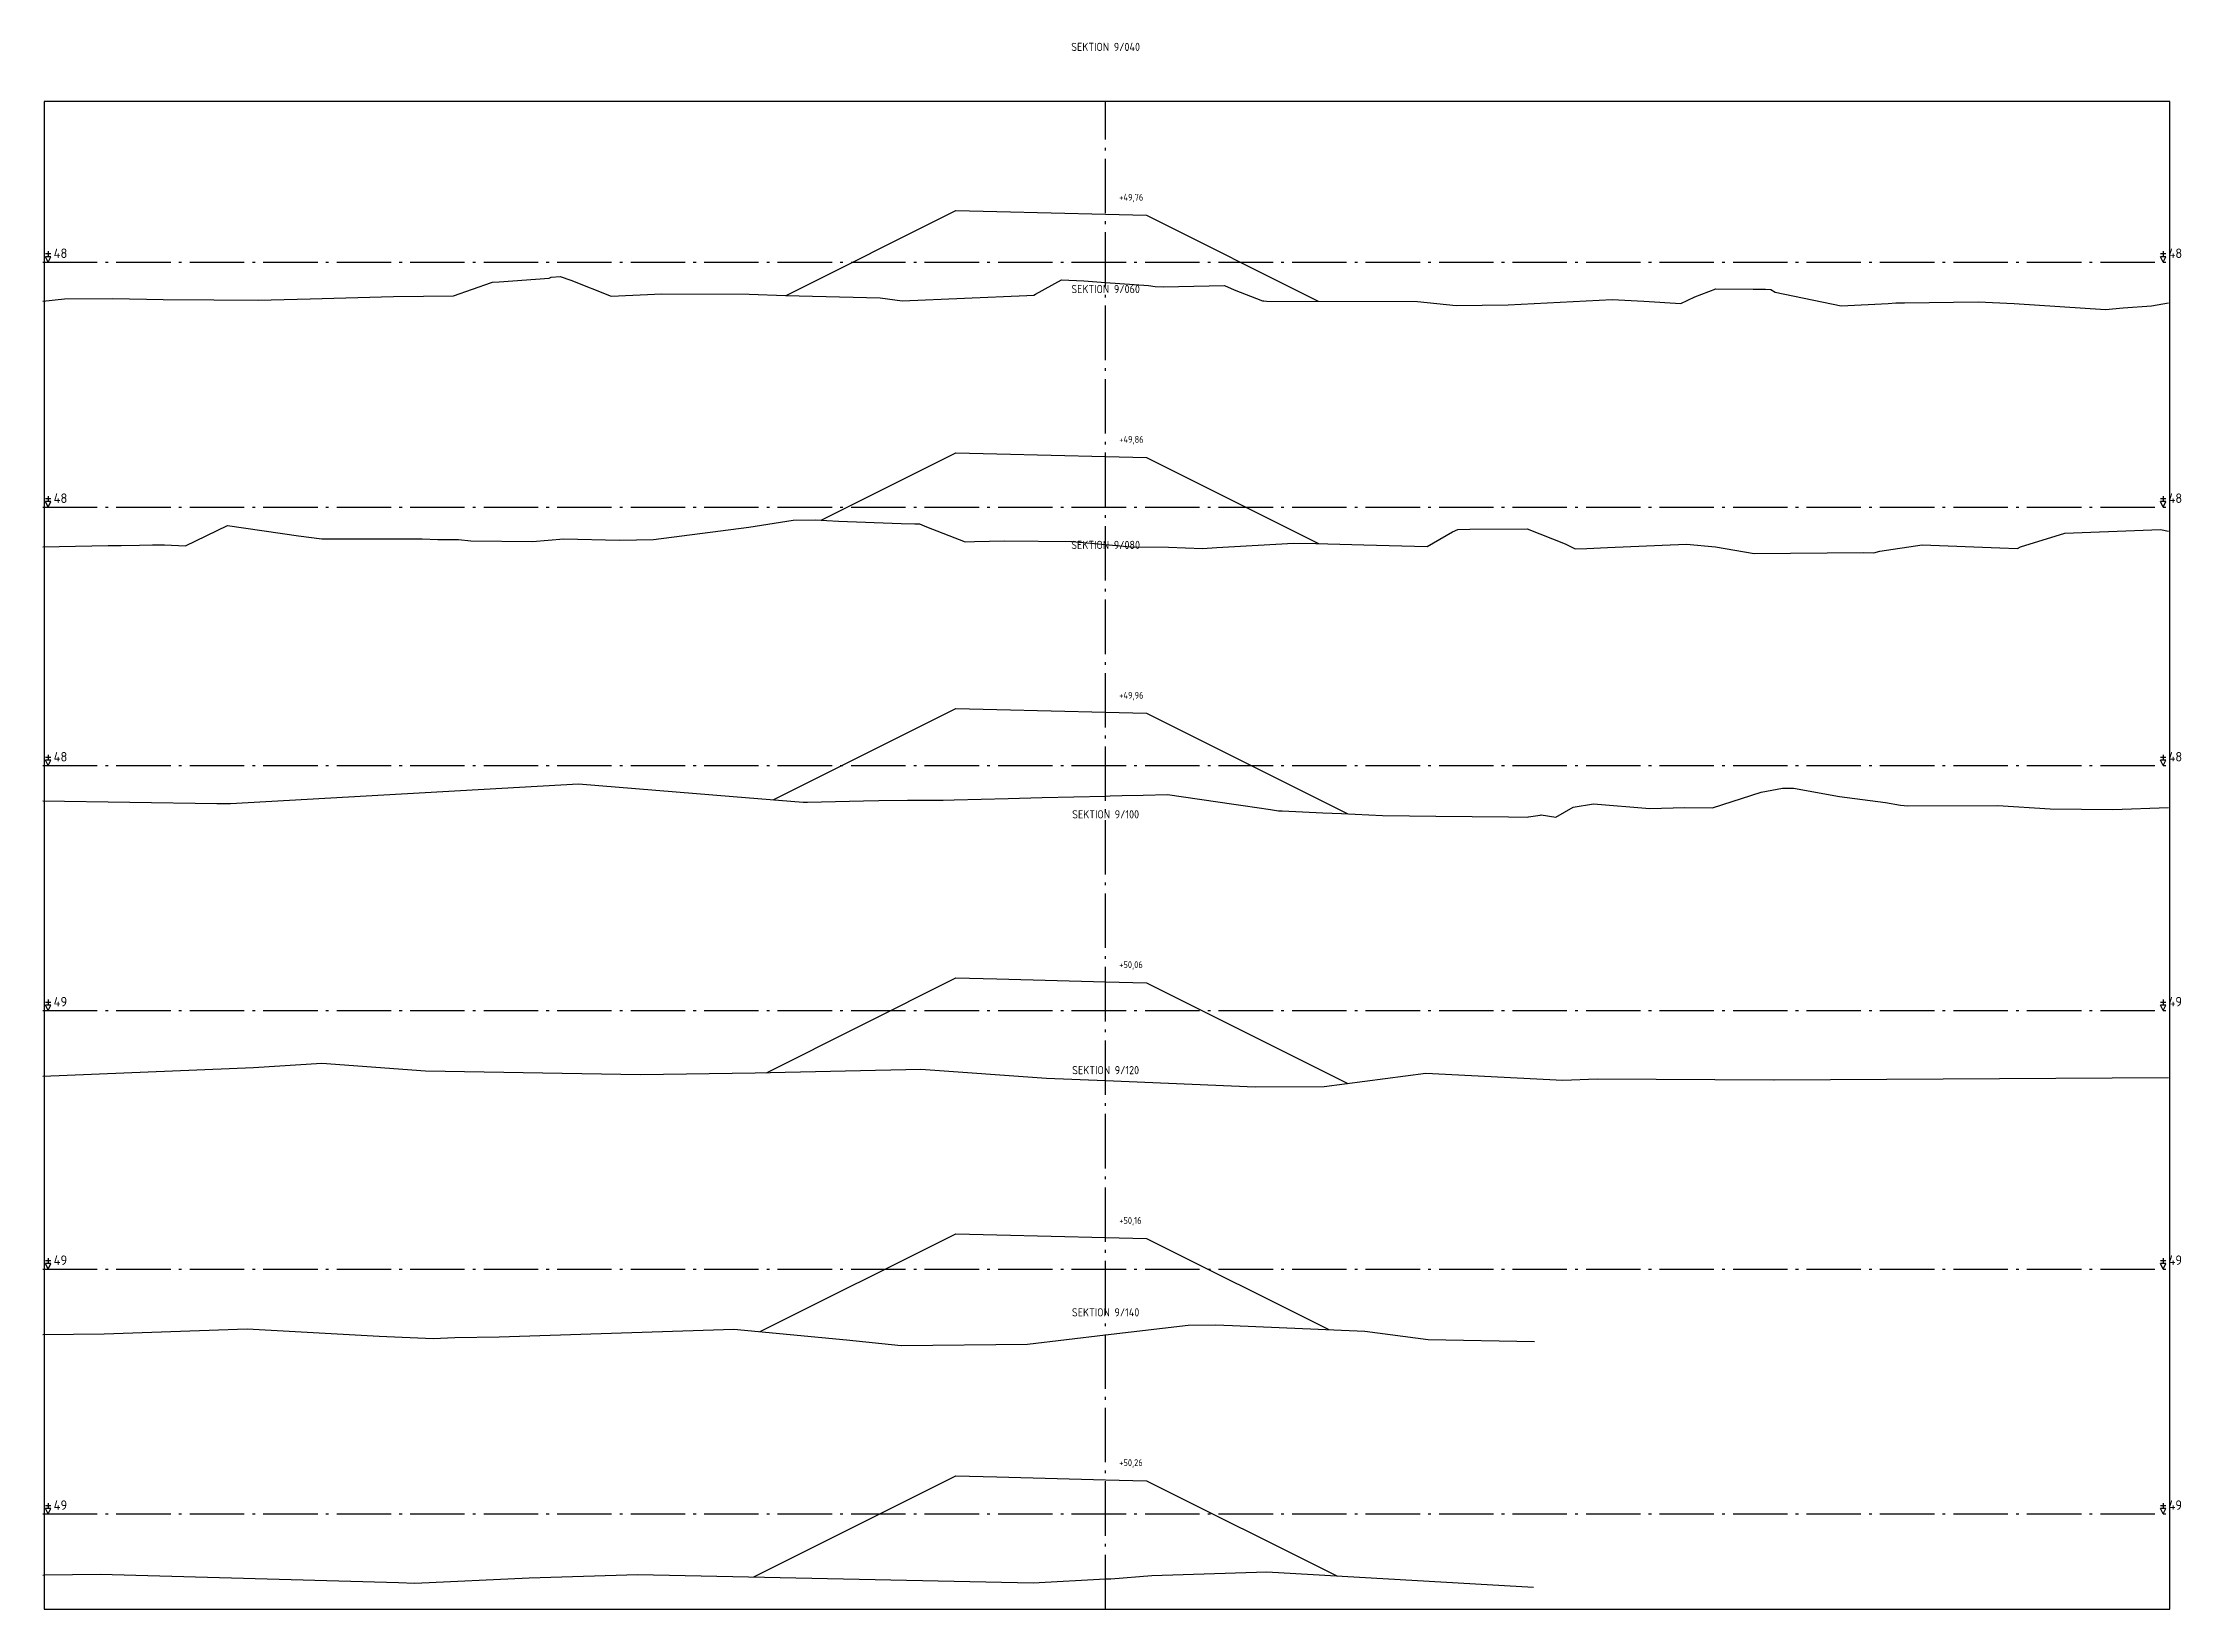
# Model space of a CAD drawing. Header units: metres. Extents: x 164066 to 165347, y 6228109 to 6230364.
# Drawn here: x 164409.5 to 164488.1, y 6229084.2 to 6229141.7 of the extents above; entities that cross this region are included whole.
import ezdxf
from ezdxf.enums import TextEntityAlignment as Align

# ---------------------------------------------------------------- set-up
doc = ezdxf.new("R2010")
doc.units = ezdxf.units.M
doc.header["$LTSCALE"] = 0.1
doc.linetypes.add('CENTRUMLINJE', pattern=[27, 20, -3, 1, -3])
for name, color, linetype in [('M-000', 7, 'Continuous'), ('M-372A', 3, 'Continuous'), ('M-374C', 6, 'Continuous'), ('M-378A', 7, 'CENTRUMLINJE'), ('M-378AT', 4, 'Continuous'), ('M-378B', 4, 'CENTRUMLINJE'), ('M-378BT', 4, 'Continuous'), ('T19202X', 4, 'Continuous')]:
    doc.layers.add(name, color=color, linetype=linetype)
doc.styles.add('ISO35', font='ISO3098', dxfattribs={"height": 3.5})
doc.styles.add('P_ISO_25', font='ISO', dxfattribs={"height": 2.5})
doc.styles.add('P_ISO_30', font='ISO', dxfattribs={"height": 3})

msp = doc.modelspace()

# ---------------------------------------------------------------- texts
at = {"layer": 'M-378AT', "style": 'ISO35'}
for s, p in [('48', (164409.934, 6229133.804)), ('48', (164487.634, 6229133.804)), ('48', (164409.934, 6229124.804)), ('48', (164487.634, 6229124.804)), ('48', (164409.934, 6229115.304)), ('48', (164487.634, 6229115.304)), ('49', (164409.934, 6229106.304)), ('49', (164487.634, 6229106.304)), ('49', (164409.934, 6229096.804)), ('49', (164487.634, 6229096.804)), ('49', (164409.934, 6229087.804)), ('49', (164487.634, 6229087.804))]:
    msp.add_text(s, height=0.35, dxfattribs=at).set_placement(p)
at = {"layer": 'M-378BT', "style": 'P_ISO_30'}
for s, p in [('SEKTION 9/040', (164448.584, 6229141.413)), ('SEKTION 9/060', (164448.584, 6229132.513)), ('SEKTION 9/080', (164448.584, 6229123.113)), ('SEKTION 9/100', (164448.584, 6229113.213)), ('SEKTION 9/120', (164448.584, 6229103.813)), ('SEKTION 9/140', (164448.584, 6229094.913))]:
    msp.add_text(s, height=0.3, dxfattribs=at).set_placement(p, align=Align.CENTER)
at = {"layer": 'M-378BT', "style": 'P_ISO_25'}
for s, p in [('+49,76', (164449.084, 6229135.913)), ('+49,86', (164449.084, 6229127.013)), ('+49,96', (164449.084, 6229117.613)), ('+50,06', (164449.084, 6229107.713)), ('+50,16', (164449.084, 6229098.313)), ('+50,26', (164449.084, 6229089.413))]:
    msp.add_text(s, height=0.25, dxfattribs=at).set_placement(p)

# ---------------------------------------------------------------- linework, layer by layer
at = {"layer": 'M-000'}
msp.add_lwpolyline([(164409.584, 6229084.154), (164487.684, 6229084.154), (164487.684, 6229139.554), (164409.584, 6229139.554), (164409.584, 6229084.154)], dxfattribs=at)
at = {"layer": 'M-372A', "color": 3, "linetype": 'Continuous'}
for points in [[(164409.534, 6229132.225), (164410.33, 6229132.31), (164412.106, 6229132.316), (164413.955, 6229132.281), (164415.823, 6229132.268), (164417.45, 6229132.255), (164419.361, 6229132.299), (164422.422, 6229132.387), (164424.624, 6229132.419), (164426.021, 6229132.9), (164426.06, 6229132.915), (164426.306, 6229132.932), (164428.142, 6229133.063), (164428.217, 6229133.105), (164428.548, 6229133.123), (164428.936, 6229132.989), (164430.422, 6229132.397), (164432.277, 6229132.49), (164435.484, 6229132.477), (164436.826, 6229132.43), (164440.302, 6229132.346), (164441.11, 6229132.234), (164445.684, 6229132.431), (164445.94, 6229132.443), (164446.002, 6229132.478), (164446.961, 6229133.003), (164447.788, 6229132.968), (164448.584, 6229132.909), (164450.164, 6229132.793), (164450.407, 6229132.757), (164450.7, 6229132.745), (164452.956, 6229132.79), (164453.303, 6229132.638), (164454.349, 6229132.226), (164454.395, 6229132.229), (164454.5, 6229132.225), (164460.045, 6229132.21), (164461.46, 6229132.054), (164463.371, 6229132.085), (164467.197, 6229132.275), (164468.362, 6229132.216), (164469.722, 6229132.139), (164470.229, 6229132.378), (164471.008, 6229132.678), (164472.369, 6229132.657), (164472.826, 6229132.663), (164473.023, 6229132.643), (164473.183, 6229132.549), (164475.602, 6229132.049), (164477.336, 6229132.138), (164477.614, 6229132.152), (164477.93, 6229132.154), (164480.644, 6229132.197), (164481.958, 6229132.128), (164485.314, 6229131.913), (164485.962, 6229131.972), (164487.006, 6229132.053), (164487.634, 6229132.16)], [(164409.534, 6229123.197), (164411.938, 6229123.238), (164412.058, 6229123.239), (164412.418, 6229123.242), (164413.083, 6229123.255), (164413.567, 6229123.264), (164413.772, 6229123.268), (164414.011, 6229123.26), (164414.773, 6229123.234), (164416.326, 6229123.975), (164418.933, 6229123.595), (164419.79, 6229123.492), (164423.47, 6229123.491), (164424.054, 6229123.463), (164424.814, 6229123.46), (164425.263, 6229123.408), (164427.521, 6229123.382), (164428.684, 6229123.485), (164430.723, 6229123.431), (164431.974, 6229123.458), (164435.471, 6229123.911), (164437.104, 6229124.17), (164437.91, 6229124.186), (164438.771, 6229124.133), (164441.075, 6229124.054), (164441.57, 6229124.035), (164441.75, 6229124.031), (164442, 6229123.93), (164443.417, 6229123.376), (164443.765, 6229123.389), (164444.868, 6229123.412), (164447.349, 6229123.391), (164448.584, 6229123.28), (164449.496, 6229123.198), (164450.897, 6229123.183), (164452.137, 6229123.135), (164452.671, 6229123.166), (164455.489, 6229123.329), (164456.303, 6229123.319), (164458.067, 6229123.269), (164460.395, 6229123.21), (164461.329, 6229123.748), (164461.523, 6229123.833), (164461.968, 6229123.838), (164464.07, 6229123.855), (164465.47, 6229123.308), (164465.832, 6229123.118), (164466.266, 6229123.13), (164467.021, 6229123.162), (164469.027, 6229123.255), (164469.92, 6229123.296), (164470.996, 6229123.19), (164472.412, 6229122.945), (164476.429, 6229122.987), (164476.813, 6229122.972), (164477.031, 6229123.031), (164478.578, 6229123.271), (164481.442, 6229123.153), (164482.081, 6229123.132), (164482.19, 6229123.189), (164483.823, 6229123.692), (164486.707, 6229123.81), (164487.338, 6229123.826), (164487.634, 6229123.773)], [(164409.534, 6229113.863), (164415.932, 6229113.756), (164416.312, 6229113.76), (164416.379, 6229113.761), (164416.431, 6229113.765), (164429.212, 6229114.485), (164434.894, 6229114.012), (164437.476, 6229113.804), (164437.634, 6229113.808), (164439.684, 6229113.857), (164440.247, 6229113.871), (164441.309, 6229113.877), (164442.618, 6229113.885), (164443.023, 6229113.895), (164445.001, 6229113.944), (164446.248, 6229113.975), (164448.584, 6229114.034), (164448.589, 6229114.034), (164448.754, 6229114.038), (164449.196, 6229114.049), (164449.966, 6229114.068), (164450.856, 6229114.09), (164453.288, 6229113.737), (164453.641, 6229113.685), (164454.635, 6229113.541), (164454.937, 6229113.497), (164454.943, 6229113.496), (164454.969, 6229113.495), (164455.073, 6229113.49), (164456.568, 6229113.421), (164457.253, 6229113.389), (164458.761, 6229113.318), (164459.749, 6229113.308), (164460.717, 6229113.297), (164463.387, 6229113.268), (164464.082, 6229113.26), (164464.114, 6229113.265), (164464.545, 6229113.334), (164464.583, 6229113.34), (164465.129, 6229113.261), (164465.758, 6229113.629), (164466.504, 6229113.744), (164468.574, 6229113.577), (164469.863, 6229113.619), (164470.877, 6229113.607), (164472.664, 6229114.18), (164473.456, 6229114.327), (164473.851, 6229114.318), (164475.545, 6229114.023), (164477.237, 6229113.795), (164477.787, 6229113.697), (164478.056, 6229113.679), (164481.36, 6229113.689), (164483.288, 6229113.566), (164485.593, 6229113.546), (164487.634, 6229113.612)], [(164409.534, 6229103.744), (164417.279, 6229104.061), (164419.791, 6229104.214), (164423.6, 6229103.939), (164431.5, 6229103.798), (164435.713, 6229103.859), (164441.797, 6229104.002), (164446.414, 6229103.668), (164448.584, 6229103.578), (164454.078, 6229103.348), (164456.607, 6229103.361), (164460.348, 6229103.854), (164465.383, 6229103.596), (164466.646, 6229103.641), (164473.133, 6229103.609), (164473.142, 6229103.609), (164487.634, 6229103.692)], [(164409.534, 6229094.254), (164411.796, 6229094.278), (164417.042, 6229094.459), (164421.896, 6229094.192), (164423.883, 6229094.102), (164424.674, 6229094.139), (164426.299, 6229094.169), (164434.92, 6229094.45), (164439.058, 6229094.053), (164441.069, 6229093.841), (164445.717, 6229093.897), (164448.584, 6229094.233), (164451.618, 6229094.59), (164452.606, 6229094.602), (164453.239, 6229094.585), (164458.111, 6229094.369), (164460.431, 6229094.059), (164464.342, 6229093.991)], [(164409.534, 6229085.41), (164409.605, 6229085.413), (164411.642, 6229085.441), (164422.608, 6229085.138), (164423.201, 6229085.111), (164427.4, 6229085.311), (164431.393, 6229085.427), (164445.92, 6229085.123), (164448.584, 6229085.265), (164448.775, 6229085.275), (164450.282, 6229085.394), (164454.509, 6229085.527), (164464.302, 6229084.968)]]:
    msp.add_lwpolyline(points, dxfattribs=at)
at = {"layer": 'M-374C', "color": 6, "linetype": 'Continuous'}
for points in [[(164436.842, 6229132.43), (164443.084, 6229135.551), (164443.584, 6229135.538), (164444.584, 6229135.513), (164448.584, 6229135.413), (164449.584, 6229135.388), (164450.084, 6229135.376), (164456.395, 6229132.22)], [(164438.128, 6229124.173), (164443.084, 6229126.651), (164443.584, 6229126.638), (164444.584, 6229126.613), (164448.584, 6229126.513), (164449.584, 6229126.488), (164450.084, 6229126.476), (164456.403, 6229123.317)], [(164436.369, 6229113.893), (164443.084, 6229117.251), (164443.584, 6229117.238), (164444.584, 6229117.213), (164448.584, 6229117.113), (164449.584, 6229117.088), (164450.084, 6229117.076), (164457.478, 6229113.379)], [(164436.12, 6229103.869), (164443.084, 6229107.351), (164443.584, 6229107.338), (164444.584, 6229107.313), (164448.584, 6229107.213), (164449.584, 6229107.188), (164450.084, 6229107.176), (164457.483, 6229103.477)], [(164435.896, 6229094.357), (164443.084, 6229097.951), (164443.584, 6229097.938), (164444.584, 6229097.913), (164448.584, 6229097.813), (164449.584, 6229097.788), (164450.084, 6229097.776), (164456.779, 6229094.428)], [(164435.658, 6229085.338), (164443.084, 6229089.051), (164443.584, 6229089.038), (164444.584, 6229089.013), (164448.584, 6229088.913), (164449.584, 6229088.888), (164450.084, 6229088.876), (164457.074, 6229085.381)]]:
    msp.add_lwpolyline(points, dxfattribs=at)
at = {"layer": 'M-378A'}
for p, q in [((164409.534, 6229133.654), (164487.634, 6229133.654)), ((164409.534, 6229124.654), (164487.634, 6229124.654)), ((164409.534, 6229115.154), (164487.634, 6229115.154)), ((164409.534, 6229106.154), (164487.634, 6229106.154)), ((164409.534, 6229096.654), (164487.634, 6229096.654)), ((164409.534, 6229087.654), (164487.634, 6229087.654))]:
    msp.add_line(p, q, dxfattribs=at)
at = {"layer": 'M-378AT'}
for p, q in [((164409.834, 6229133.954), (164409.634, 6229133.954)), ((164409.734, 6229133.654), (164409.634, 6229133.854)), ((164409.834, 6229133.854), (164409.634, 6229133.854)), ((164409.734, 6229134.054), (164409.734, 6229133.854)), ((164409.734, 6229133.654), (164409.834, 6229133.854)), ((164487.534, 6229133.954), (164487.334, 6229133.954)), ((164487.434, 6229133.654), (164487.334, 6229133.854)), ((164487.534, 6229133.854), (164487.334, 6229133.854)), ((164487.434, 6229134.054), (164487.434, 6229133.854)), ((164487.434, 6229133.654), (164487.534, 6229133.854)), ((164409.834, 6229124.954), (164409.634, 6229124.954)), ((164409.734, 6229125.054), (164409.734, 6229124.854)), ((164487.534, 6229124.954), (164487.334, 6229124.954)), ((164487.434, 6229125.054), (164487.434, 6229124.854)), ((164409.734, 6229124.654), (164409.634, 6229124.854)), ((164409.834, 6229124.854), (164409.634, 6229124.854)), ((164409.734, 6229124.654), (164409.834, 6229124.854)), ((164487.434, 6229124.654), (164487.334, 6229124.854)), ((164487.534, 6229124.854), (164487.334, 6229124.854)), ((164487.434, 6229124.654), (164487.534, 6229124.854)), ((164409.834, 6229115.454), (164409.634, 6229115.454)), ((164409.734, 6229115.554), (164409.734, 6229115.354)), ((164487.534, 6229115.454), (164487.334, 6229115.454)), ((164487.434, 6229115.554), (164487.434, 6229115.354)), ((164409.734, 6229115.154), (164409.634, 6229115.354)), ((164409.834, 6229115.354), (164409.634, 6229115.354)), ((164409.734, 6229115.154), (164409.834, 6229115.354)), ((164487.434, 6229115.154), (164487.334, 6229115.354)), ((164487.534, 6229115.354), (164487.334, 6229115.354)), ((164487.434, 6229115.154), (164487.534, 6229115.354)), ((164409.834, 6229106.454), (164409.634, 6229106.454)), ((164409.734, 6229106.154), (164409.634, 6229106.354)), ((164409.834, 6229106.354), (164409.634, 6229106.354)), ((164409.734, 6229106.554), (164409.734, 6229106.354)), ((164409.734, 6229106.154), (164409.834, 6229106.354)), ((164487.534, 6229106.454), (164487.334, 6229106.454)), ((164487.434, 6229106.154), (164487.334, 6229106.354)), ((164487.534, 6229106.354), (164487.334, 6229106.354)), ((164487.434, 6229106.554), (164487.434, 6229106.354)), ((164487.434, 6229106.154), (164487.534, 6229106.354)), ((164409.834, 6229096.954), (164409.634, 6229096.954)), ((164409.734, 6229096.654), (164409.634, 6229096.854)), ((164409.834, 6229096.854), (164409.634, 6229096.854)), ((164409.734, 6229097.054), (164409.734, 6229096.854)), ((164409.734, 6229096.654), (164409.834, 6229096.854)), ((164487.534, 6229096.954), (164487.334, 6229096.954)), ((164487.434, 6229096.654), (164487.334, 6229096.854)), ((164487.534, 6229096.854), (164487.334, 6229096.854)), ((164487.434, 6229097.054), (164487.434, 6229096.854)), ((164487.434, 6229096.654), (164487.534, 6229096.854)), ((164409.834, 6229087.954), (164409.634, 6229087.954)), ((164409.734, 6229088.054), (164409.734, 6229087.854)), ((164487.534, 6229087.954), (164487.334, 6229087.954)), ((164487.434, 6229088.054), (164487.434, 6229087.854)), ((164409.734, 6229087.654), (164409.634, 6229087.854)), ((164409.834, 6229087.854), (164409.634, 6229087.854)), ((164409.734, 6229087.654), (164409.834, 6229087.854)), ((164487.434, 6229087.654), (164487.334, 6229087.854)), ((164487.534, 6229087.854), (164487.334, 6229087.854)), ((164487.434, 6229087.654), (164487.534, 6229087.854))]:
    msp.add_line(p, q, dxfattribs=at)
at = {"layer": 'M-378B', "linetype": 'CENTRUMLINJE'}
msp.add_line((164448.584, 6229084.154), (164448.584, 6229139.554), dxfattribs=at)
at = {"layer": 'T19202X'}
for centre in [(164448.584, 6229131.154), (164448.584, 6229122.154), (164448.584, 6229112.654), (164448.584, 6229102.654), (164448.584, 6229093.154), (164448.584, 6229084.154)]:
    msp.add_circle(centre, 0.001, dxfattribs=at)

msp.set_redraw_order([(e.dxf.handle, doc.entitydb.next_handle()) for e in msp.query("TEXT MTEXT ATTDEF DIMENSION ARC_DIMENSION")])  # texts and dimensions are drawn at this point

doc.saveas('drawing.dxf')
